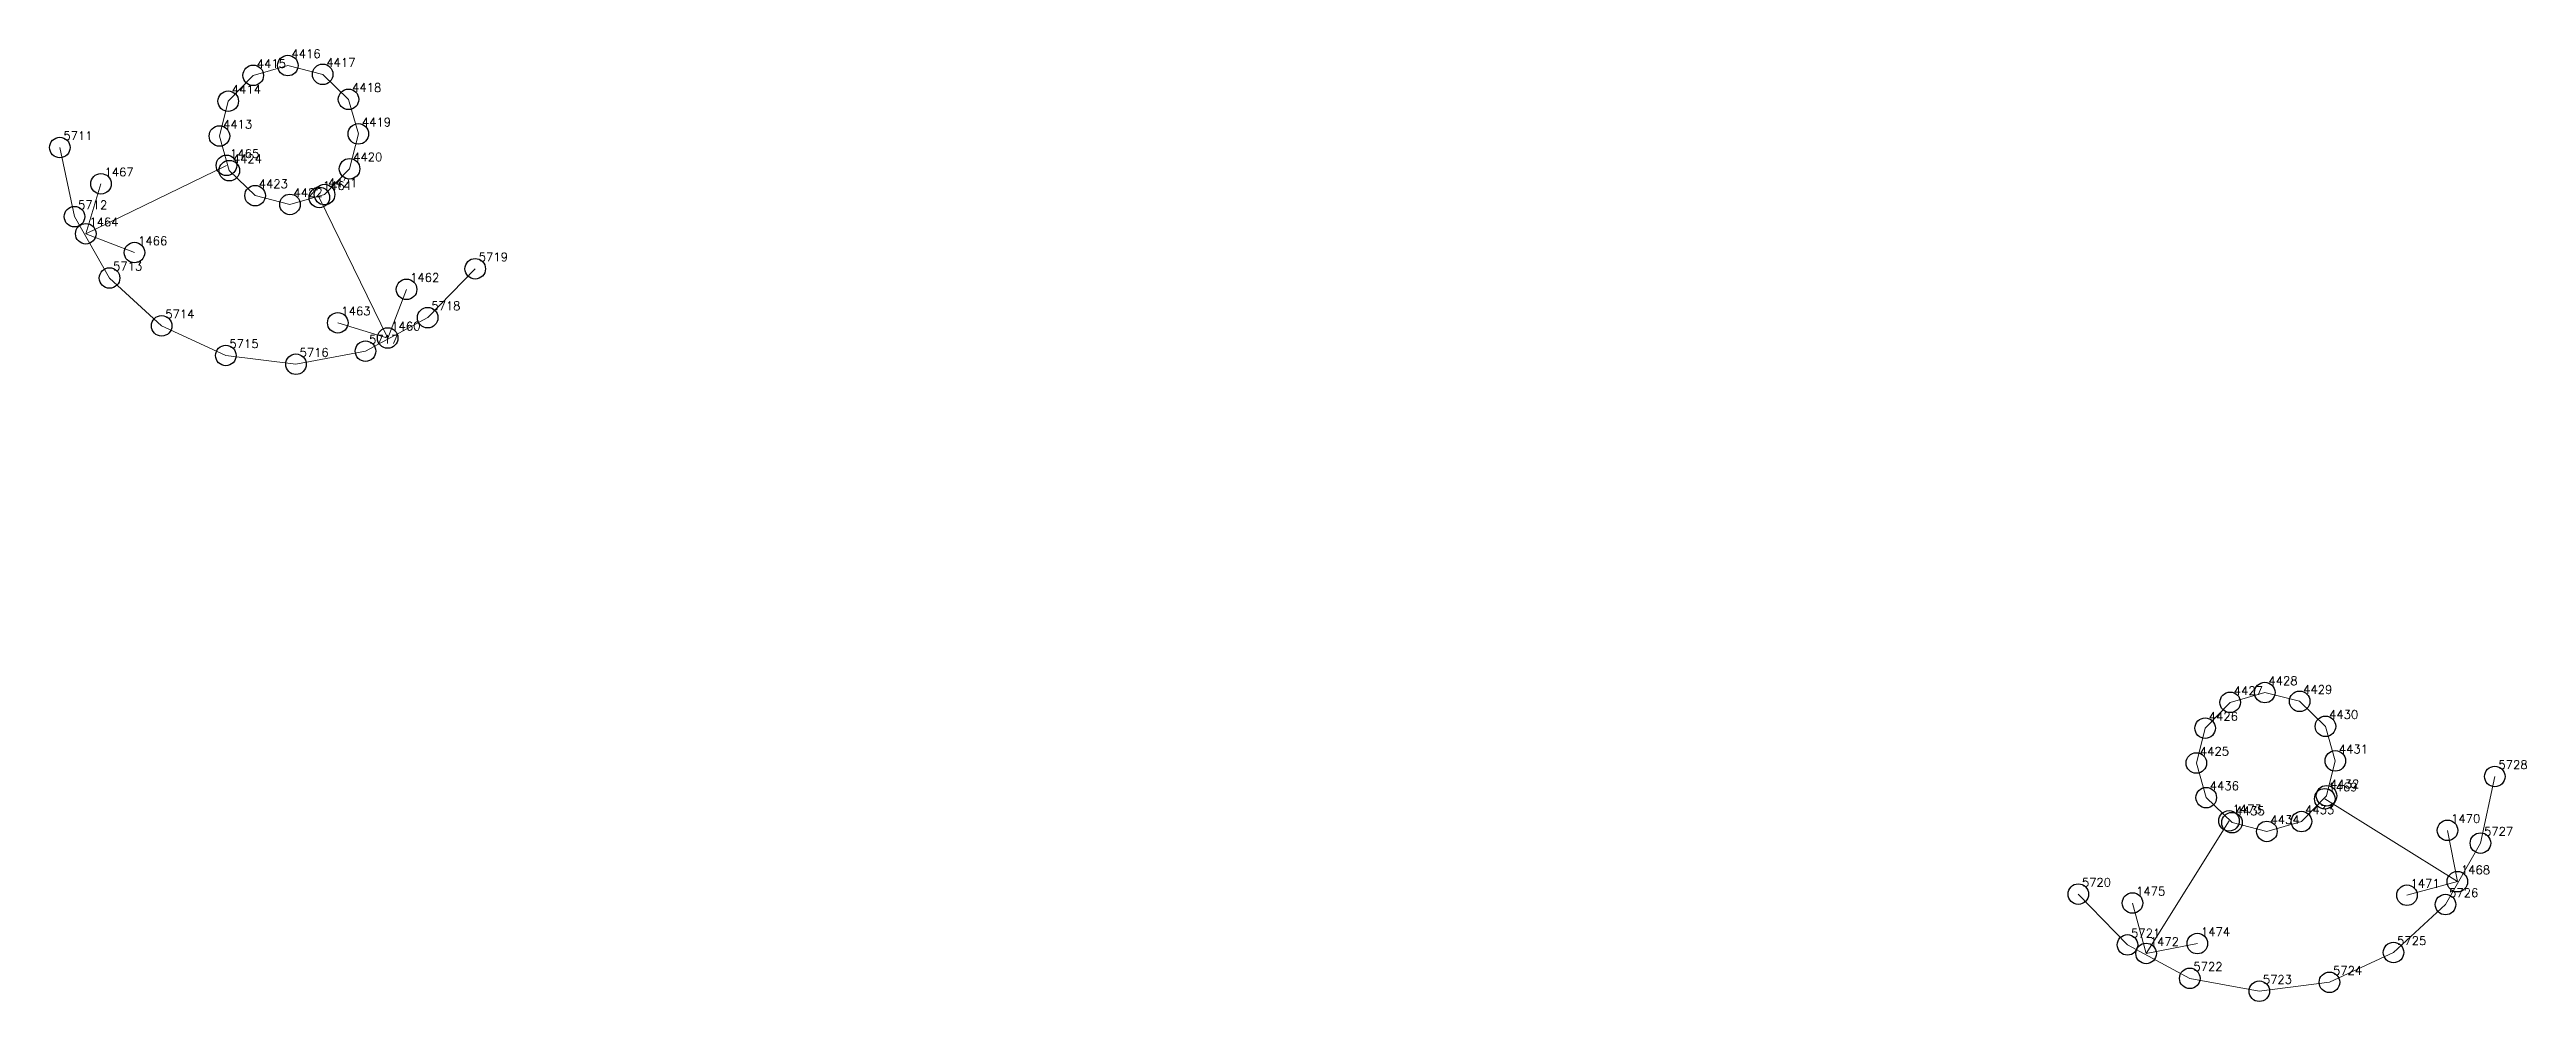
# Model space of a CAD drawing. Extents: x 1391501 to 1398271, y 354915 to 360782.
# Drawn here: x 1396667.5 to 1396757.9, y 359722.2 to 359757 of the extents above; entities that cross this region are included whole.
import ezdxf

# ---------------------------------------------------------------- set-up
doc = ezdxf.new("R2010")
doc.units = 0
doc.header["$PDMODE"] = 33
doc.header["$PDSIZE"] = 0.75
doc.layers.add('12 - ценные элементы визуального восприятия территории', color=7, linetype='Continuous')
doc.styles.get("Standard").update_dxf_attribs({"font": 'simplex.shx'})

msp = doc.modelspace()

# ---------------------------------------------------------------- texts
at = {"color": 7}
for s, p in [('4416', (1396676.305, 359756.645)), ('4415', (1396675.042, 359756.286)), ('4417', (1396677.578, 359756.325)), ('4414', (1396674.128, 359755.344)), ('4418', (1396678.52, 359755.411)), ('4413', (1396673.808, 359754.071)), ('4419', (1396678.879, 359754.149)), ('4420', (1396678.559, 359752.876)), ('4424', (1396674.167, 359752.808)), ('4423', (1396675.109, 359751.895)), ('4422', (1396676.382, 359751.574)), ('4421', (1396677.645, 359751.933)), ('4427', (1396747.207, 359733.389)), ('4428', (1396748.47, 359733.749)), ('4429', (1396749.743, 359733.428)), ('4426', (1396746.294, 359732.447)), ('4430', (1396750.685, 359732.514)), ('4425', (1396745.973, 359731.174)), ('4431', (1396751.044, 359731.252)), ('4436', (1396746.332, 359729.912)), ('4432', (1396750.724, 359729.979)), ('4435', (1396747.275, 359728.998)), ('4434', (1396748.548, 359728.678)), ('4433', (1396749.81, 359729.037))]:
    msp.add_text(s, height=0.3111, dxfattribs=at).set_placement(p)
at = {"layer": '12 - ценные элементы визуального восприятия территории', "color": 7}
for s, p in [('5711', (1396667.981, 359753.652)), ('1465', (1396674.063, 359753)), ('1467', (1396669.484, 359752.326)), ('5712', (1396668.517, 359751.127)), ('1461', (1396677.453, 359751.829)), ('1464', (1396668.929, 359750.503)), ('1466', (1396670.707, 359749.814)), ('5713', (1396669.797, 359748.886)), ('1462', (1396680.639, 359748.473)), ('5719', (1396683.146, 359749.224)), ('5718', (1396681.41, 359747.441)), ('5714', (1396671.699, 359747.141)), ('1463', (1396678.127, 359747.251)), ('1460', (1396679.95, 359746.696)), ('5715', (1396674.041, 359746.057)), ('5716', (1396676.602, 359745.739)), ('5717', (1396679.139, 359746.215)), ('5728', (1396756.867, 359730.682)), ('1469', (1396750.659, 359729.869)), ('1473', (1396747.165, 359729.063)), ('1470', (1396755.141, 359728.715)), ('5727', (1396756.342, 359728.249)), ('1468', (1396755.5, 359726.843)), ('5720', (1396741.664, 359726.387)), ('1475', (1396743.641, 359726.062)), ('1471', (1396753.66, 359726.346)), ('5726', (1396755.067, 359726.005)), ('5721', (1396743.458, 359724.532)), ('1472', (1396744.139, 359724.222)), ('1474', (1396746.011, 359724.581)), ('5725', (1396753.17, 359724.255)), ('5722', (1396745.732, 359723.312)), ('5724', (1396750.83, 359723.166)), ('5723', (1396748.27, 359722.841))]:
    msp.add_text(s, height=0.3111, dxfattribs=at).set_placement(p)

# ---------------------------------------------------------------- linework, layer by layer
for p in [(1396674.913, 359756.012), (1396676.176, 359756.371), (1396677.448, 359756.05), (1396673.999, 359755.069), (1396678.391, 359755.137), (1396673.679, 359753.796), (1396678.75, 359753.874), (1396674.038, 359752.534), (1396678.429, 359752.601), (1396674.98, 359751.62), (1396676.253, 359751.3), (1396677.516, 359751.659), (1396747.078, 359733.115), (1396748.341, 359733.474), (1396749.614, 359733.154), (1396746.164, 359732.173), (1396750.556, 359732.24), (1396745.844, 359730.9), (1396750.915, 359730.978), (1396746.203, 359729.637), (1396750.595, 359729.705), (1396747.145, 359728.724), (1396748.418, 359728.403), (1396749.681, 359728.762)]:
    msp.add_point(p)
at = {"layer": '12 - ценные элементы визуального восприятия территории', "color": 7, "lineweight": 20}
for points in [[(1396673.679, 359753.796), (1396673.999, 359755.069), (1396674.913, 359756.012), (1396676.176, 359756.371), (1396677.448, 359756.05), (1396678.391, 359755.137), (1396678.75, 359753.874), (1396678.429, 359752.601), (1396677.516, 359751.659), (1396676.253, 359751.3), (1396674.98, 359751.62), (1396674.038, 359752.534), (1396673.679, 359753.796)], [(1396745.844, 359730.9), (1396746.164, 359732.173), (1396747.078, 359733.115), (1396748.341, 359733.474), (1396749.614, 359733.154), (1396750.556, 359732.24), (1396750.915, 359730.978), (1396750.595, 359729.705), (1396749.681, 359728.762), (1396748.418, 359728.403), (1396747.145, 359728.724), (1396746.203, 359729.637), (1396745.844, 359730.9)]]:
    msp.add_lwpolyline(points, close=True, dxfattribs=at)
for points in [[(1396667.852, 359753.377), (1396668.388, 359750.853), (1396669.668, 359748.611), (1396671.569, 359746.866), (1396673.912, 359745.783), (1396676.473, 359745.464), (1396679.01, 359745.94), (1396681.281, 359747.166), (1396683.017, 359748.95)], [(1396668.8, 359750.229), (1396673.934, 359752.726)], [(1396668.8, 359750.229), (1396669.355, 359752.052)], [(1396679.821, 359746.421), (1396677.324, 359751.555)], [(1396668.8, 359750.229), (1396670.577, 359749.54)], [(1396679.821, 359746.421), (1396680.51, 359748.198)], [(1396679.821, 359746.421), (1396677.998, 359746.976)], [(1396741.535, 359726.113), (1396743.329, 359724.258), (1396745.603, 359723.037), (1396748.141, 359722.567), (1396750.701, 359722.892), (1396753.041, 359723.981), (1396754.938, 359725.731), (1396756.213, 359727.975), (1396756.738, 359730.408)], [(1396744.01, 359723.947), (1396747.036, 359728.788)], [(1396755.371, 359726.569), (1396750.53, 359729.595)], [(1396755.371, 359726.569), (1396755.012, 359728.441)], [(1396755.371, 359726.569), (1396753.531, 359726.071)], [(1396744.01, 359723.947), (1396743.512, 359725.787)], [(1396744.01, 359723.947), (1396745.881, 359724.306)]]:
    msp.add_lwpolyline(points, dxfattribs=at)
at = {"layer": '12 - ценные элементы визуального восприятия территории'}
for p in [(1396667.852, 359753.377), (1396669.355, 359752.052), (1396673.934, 359752.726), (1396677.324, 359751.555), (1396668.388, 359750.853), (1396668.8, 359750.229), (1396670.577, 359749.54), (1396669.668, 359748.611), (1396683.017, 359748.95), (1396680.51, 359748.198), (1396671.569, 359746.866), (1396677.998, 359746.976), (1396681.281, 359747.166), (1396673.912, 359745.783), (1396679.01, 359745.94), (1396679.821, 359746.421), (1396676.473, 359745.464), (1396756.738, 359730.408), (1396750.53, 359729.595), (1396747.036, 359728.788), (1396755.012, 359728.441), (1396756.213, 359727.975), (1396755.371, 359726.569), (1396741.535, 359726.113), (1396743.512, 359725.787), (1396753.531, 359726.071), (1396754.938, 359725.731), (1396743.329, 359724.258), (1396744.01, 359723.947), (1396745.881, 359724.306), (1396753.041, 359723.981), (1396745.603, 359723.037), (1396748.141, 359722.567), (1396750.701, 359722.892)]:
    msp.add_point(p, dxfattribs=at)

msp.set_redraw_order([(e.dxf.handle, doc.entitydb.next_handle()) for e in msp.query("TEXT MTEXT ATTDEF DIMENSION ARC_DIMENSION")])  # texts and dimensions are drawn at this point

doc.saveas('drawing.dxf')
